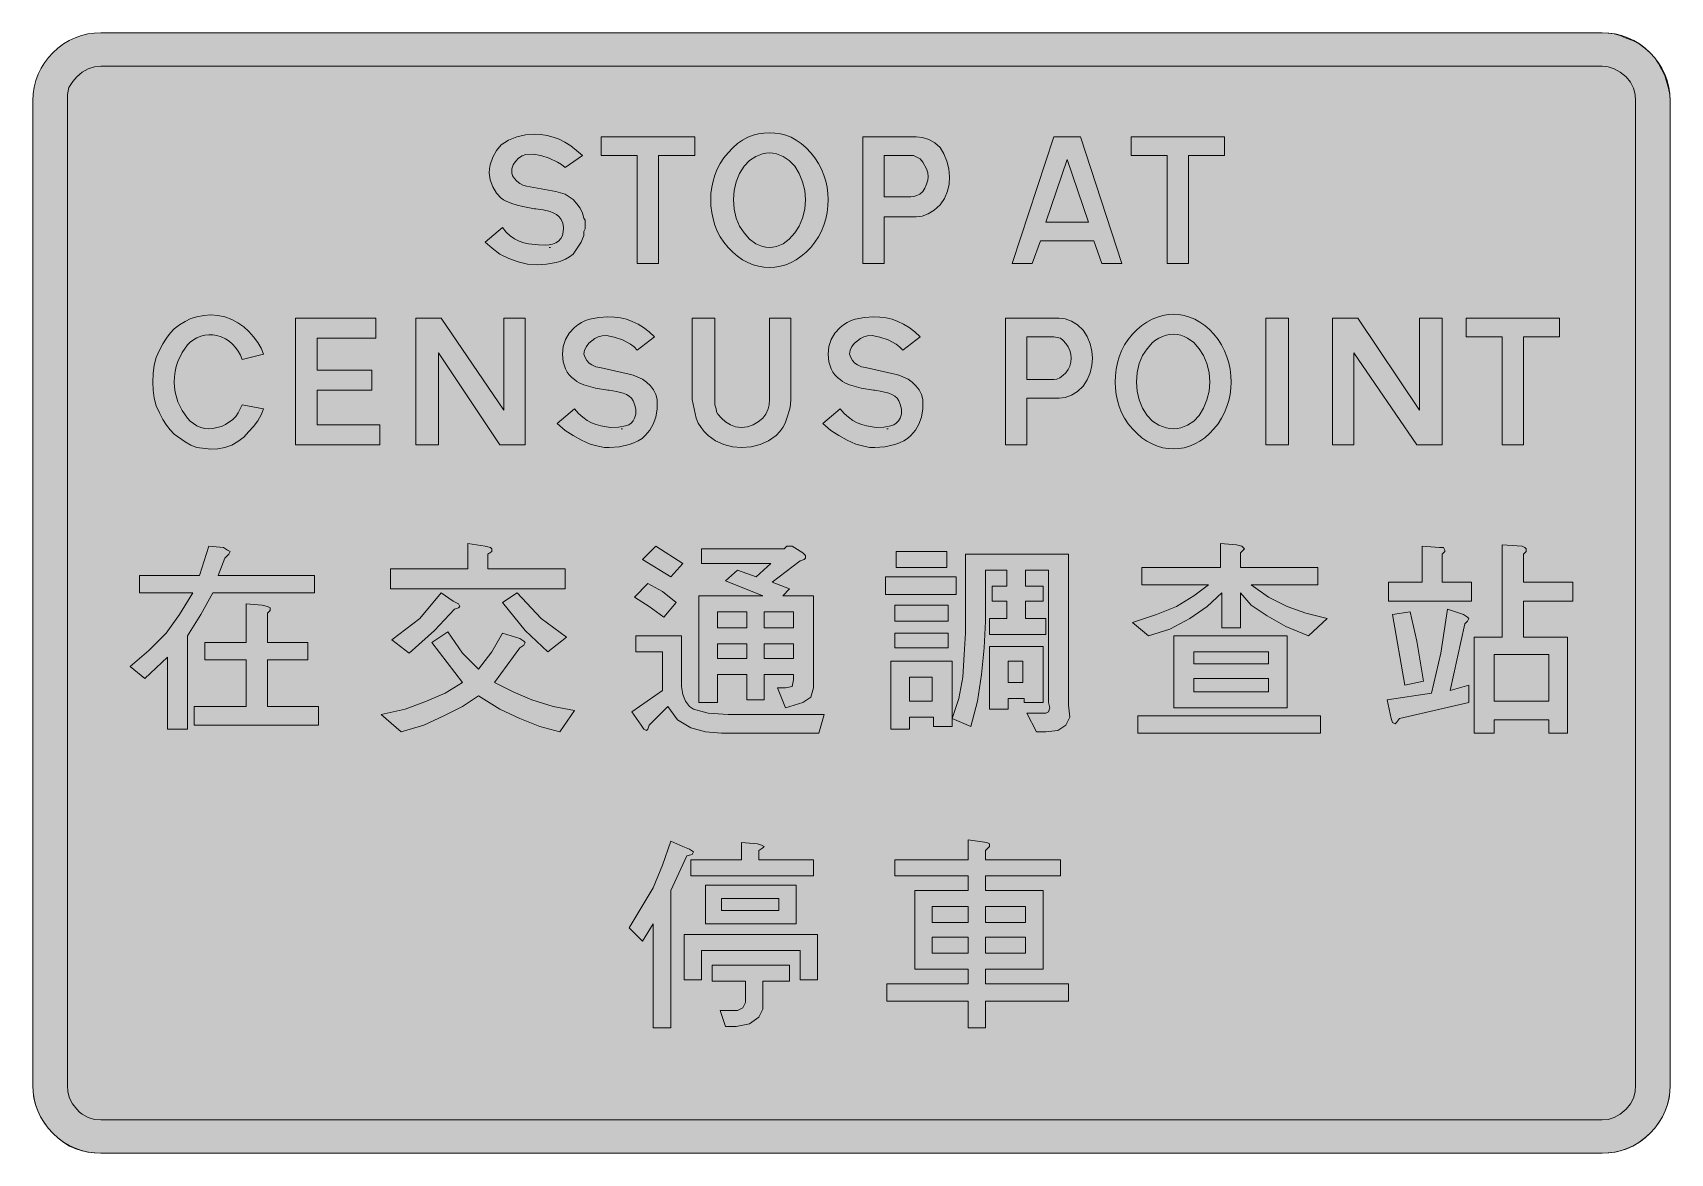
# Model space of a CAD drawing. Header units: metres. Extents: x 100 to 468, y 11 to 263.
import ezdxf

# ---------------------------------------------------------------- set-up
doc = ezdxf.new("R2010")
doc.units = ezdxf.units.M
for name, color, linetype, true_color in [('FILL_BLUE_0000FF', 7, 'Continuous', 0x0000ff), ('FILL_WHITE_FFFFFF', 7, 'Continuous', 0xffffff), ('STROKE_BLUE_0000FF', 7, 'Continuous', 0x0000ff), ('STROKE_WHITE_FFFFFF', 7, 'Continuous', 0xffffff)]:
    doc.layers.add(name, color=color, linetype=linetype, true_color=true_color)

msp = doc.modelspace()

# ---------------------------------------------------------------- hatches: boundary and pattern name
at = {"layer": 'FILL_BLUE_0000FF', "true_color": 0x0000ff}
h = msp.add_hatch(color=7, dxfattribs=at)
h.dxf.hatch_style = 1
h.paths.add_polyline_path([(452.85, 255.3), (454.2, 255.14), (455.55, 254.66), (456.9, 253.91), (458.25, 252.9), (459.21, 251.68), (459.86, 250.31), (460.23, 248.89), (460.35, 247.5), (460.35, 26.1), (460.23, 24.58), (459.86, 23.17), (459.21, 21.88), (458.25, 20.7), (456.9, 19.57), (455.55, 18.82), (454.2, 18.42), (452.85, 18.3), (115.35, 18.3), (113.96, 18.42), (112.54, 18.82), (111.17, 19.57), (110.54, 20.08), (109.95, 20.7), (108.99, 21.88), (108.34, 23.17), (107.97, 24.58), (107.85, 26.1), (107.85, 247.5), (107.89, 248.89), (108.15, 250.5), (109.05, 251.81), (109.95, 252.9), (111.17, 253.91), (112.54, 254.66), (113.96, 255.14), (115.35, 255.3), (452.85, 255.3)])
at = {"layer": 'FILL_WHITE_FFFFFF', "true_color": 0xffffff}
h = msp.add_hatch(color=7, dxfattribs=at)
h.dxf.hatch_style = 1
h.paths.add_polyline_path([(452.85, 262.8), (454.2, 262.74), (455.55, 262.54), (456.9, 262.17), (458.25, 261.6), (459.77, 261.04), (461.18, 260.29), (462.47, 259.36), (463.65, 258.3), (464.67, 257.12), (465.53, 255.86), (466.95, 253.2), (467.78, 250.35), (468.05, 248.9), (468.15, 247.5), (468.15, 26.1), (468.08, 24.64), (467.87, 23.19), (467.52, 21.76), (467.03, 20.36), (466.39, 19.01), (465.62, 17.7), (464.7, 16.47), (463.65, 15.3), (462.39, 14.16), (461.08, 13.2), (459.73, 12.43), (458.36, 11.81), (456.98, 11.35), (455.59, 11.04), (454.21, 10.86), (452.85, 10.8), (115.35, 10.8), (113.98, 10.86), (112.57, 11.04), (111.14, 11.35), (109.73, 11.81), (108.34, 12.43), (107, 13.2), (105.73, 14.16), (104.55, 15.3), (103.5, 16.47), (102.58, 17.7), (101.81, 19.01), (101.18, 20.36), (100.68, 21.76), (100.33, 23.19), (100.12, 24.64), (100.05, 26.1), (100.05, 247.5), (100.13, 249.06), (100.37, 250.58), (100.76, 252.05), (101.29, 253.46), (101.94, 254.8), (102.71, 256.06), (103.58, 257.23), (104.55, 258.3), (105.72, 259.35), (106.95, 260.27), (108.26, 261.04), (109.61, 261.67), (111.01, 262.17), (112.44, 262.52), (113.89, 262.73), (115.35, 262.8), (452.85, 262.8)])
h = msp.add_hatch(color=7, dxfattribs=at)
h.dxf.hatch_style = 1
h.paths.add_polyline_path([(218.92, 233.13), (218.03, 233.69), (216.15, 234.56), (214.27, 235.16), (212.55, 235.5), (210.9, 235.39), (210.1, 235.12), (209.25, 234.6), (208.59, 233.87), (208.05, 233.06), (207.73, 232.2), (207.75, 231.3), (207.9, 230.63), (208.31, 229.99), (208.89, 229.4), (209.55, 228.9), (210.19, 228.49), (211.05, 228.3), (217.65, 227.1), (219.75, 226.5), (221.55, 225.3), (222.39, 224.35), (223.09, 223.31), (223.62, 222.22), (223.95, 221.1), (224.21, 220.65), (224.25, 220.2), (224.25, 219.6), (224.25, 219), (224.25, 218.7), (223.95, 218.1), (223.95, 217.2), (223.35, 215.7), (221.55, 213), (220.71, 212.38), (219.78, 211.87), (218.78, 211.45), (217.73, 211.12), (215.56, 210.72), (213.45, 210.6), (211.25, 210.76), (209.14, 211.24), (207.08, 211.99), (205.05, 213), (203.29, 214.35), (201.75, 215.7), (205.65, 219), (206.48, 217.97), (207.38, 217.12), (208.34, 216.45), (209.36, 215.92), (210.42, 215.54), (211.51, 215.29), (213.75, 215.1), (215.35, 215.01), (216.14, 215.08), (216.9, 215.25), (217.6, 215.53), (218.22, 215.94), (218.75, 216.49), (219.15, 217.2), (219.31, 218.02), (219.34, 219), (219.19, 219.98), (218.85, 220.8), (218.35, 221.41), (217.75, 221.89), (217.07, 222.27), (216.34, 222.56), (214.76, 222.95), (213.15, 223.2), (212.85, 223.2), (210.19, 223.69), (208.93, 224), (207.75, 224.4), (206.44, 224.89), (205.85, 225.2), (205.35, 225.6), (204.3, 226.7), (203.44, 228.11), (202.86, 229.69), (202.65, 231.3), (202.7, 232.2), (202.86, 233.09), (203.44, 234.79), (204.3, 236.32), (205.35, 237.6), (207.03, 238.61), (208.88, 239.36), (210.83, 239.84), (212.85, 240), (214.29, 239.93), (215.68, 239.71), (217.03, 239.35), (218.36, 238.84), (219.68, 238.17), (220.99, 237.34), (222.31, 236.35), (223.65, 235.2), (219.75, 232.5), (218.92, 233.13)])
h = msp.add_hatch(color=7, dxfattribs=at)
h.dxf.hatch_style = 1
h.paths.add_polyline_path([(248.85, 235.2), (240.75, 235.2), (240.75, 210.9), (235.95, 210.9), (235.95, 235.2), (227.85, 235.2), (227.85, 239.4), (248.85, 239.4), (248.85, 235.2)])
h = msp.add_hatch(color=7, dxfattribs=at)
h.dxf.hatch_style = 1
h.paths.add_polyline_path([(268.12, 240.06), (269.33, 239.75), (270.53, 239.29), (271.69, 238.67), (272.82, 237.9), (273.91, 236.94), (274.95, 235.8), (275.89, 234.64), (276.7, 233.4), (277.37, 232.11), (277.91, 230.77), (278.33, 229.41), (278.62, 228.04), (278.79, 226.66), (278.85, 225.3), (278.79, 223.84), (278.62, 222.39), (278.33, 220.96), (277.91, 219.56), (277.37, 218.21), (276.7, 216.9), (275.89, 215.67), (274.95, 214.5), (273.91, 213.45), (272.82, 212.53), (271.69, 211.76), (270.53, 211.12), (269.33, 210.63), (268.12, 210.28), (266.89, 210.07), (265.65, 210), (264.41, 210.07), (263.18, 210.28), (261.97, 210.63), (260.78, 211.12), (259.61, 211.76), (258.48, 212.53), (257.39, 213.45), (256.35, 214.5), (255.41, 215.67), (254.6, 216.9), (253.93, 218.21), (253.39, 219.56), (252.97, 220.96), (252.68, 222.39), (252.51, 223.84), (252.45, 225.3), (252.51, 226.66), (252.68, 228.04), (252.97, 229.41), (253.39, 230.77), (253.93, 232.11), (254.6, 233.4), (255.41, 234.64), (256.35, 235.8), (257.39, 236.94), (258.48, 237.9), (259.61, 238.67), (260.78, 239.29), (261.97, 239.75), (263.18, 240.06), (264.41, 240.24), (265.65, 240.3), (266.89, 240.24), (268.12, 240.06)])
h.paths.add_polyline_path([(264.08, 235.58), (262.58, 234.97), (261.18, 234.03), (259.95, 232.8), (258.94, 231.12), (258.19, 229.27), (257.71, 227.32), (257.55, 225.3), (257.71, 223.12), (258.19, 221.1), (258.94, 219.31), (259.95, 217.8), (261.18, 216.4), (262.58, 215.36), (263.32, 214.99), (264.08, 214.72), (264.86, 214.56), (265.65, 214.5), (266.44, 214.56), (267.22, 214.72), (267.98, 214.99), (268.73, 215.36), (270.12, 216.4), (271.35, 217.8), (272.36, 219.31), (273.11, 221.1), (273.59, 223.12), (273.75, 225.3), (273.59, 227.32), (273.11, 229.27), (272.36, 231.12), (271.35, 232.8), (270.12, 234.03), (268.73, 234.97), (267.22, 235.58), (266.44, 235.74), (265.65, 235.8), (264.86, 235.74), (264.08, 235.58)], flags=16)
h = msp.add_hatch(color=7, dxfattribs=at)
h.dxf.hatch_style = 1
h.paths.add_polyline_path([(301.46, 238.76), (302.83, 238.01), (304.05, 237), (304.88, 235.55), (305.55, 233.92), (305.99, 232.19), (306.15, 230.4), (306.03, 228.78), (305.66, 227.14), (305.01, 225.55), (304.05, 224.1), (302.7, 222.92), (301.35, 222.07), (300, 221.57), (298.65, 221.4), (291.45, 221.4), (291.45, 210.9), (286.65, 210.9), (286.65, 239.4), (298.65, 239.4), (300.04, 239.24), (301.46, 238.76)])
h.paths.add_polyline_path([(297.45, 225.9), (298.13, 225.96), (298.8, 226.16), (299.48, 226.53), (300.15, 227.1), (300.59, 227.87), (300.98, 228.75), (301.25, 229.63), (301.35, 230.4), (301.25, 231.3), (300.98, 232.16), (300.15, 233.7), (299.87, 234.1), (299.51, 234.41), (298.65, 234.9), (298.05, 235.16), (297.45, 235.2), (291.45, 235.2), (291.45, 225.9), (297.45, 225.9)], flags=16)
h = msp.add_hatch(color=7, dxfattribs=at)
h.dxf.hatch_style = 1
h.paths.add_polyline_path([(344.85, 210.9), (340.35, 210.9), (338.55, 216), (326.55, 216), (324.75, 210.9), (320.25, 210.9), (329.55, 239.4), (335.55, 239.4), (344.85, 210.9)])
h.paths.add_polyline_path([(327.75, 220.2), (337.35, 220.2), (332.55, 234.3), (327.75, 220.2)], flags=16)
h = msp.add_hatch(color=7, dxfattribs=at)
h.dxf.hatch_style = 1
h.paths.add_polyline_path([(367.95, 235.2), (359.85, 235.2), (359.85, 210.9), (355.05, 210.9), (355.05, 235.2), (346.95, 235.2), (346.95, 239.4), (367.95, 239.4), (367.95, 235.2)])
h = msp.add_hatch(color=7, dxfattribs=at)
h.dxf.hatch_style = 1
h.paths.add_polyline_path([(146.76, 190.28), (146.26, 191.2), (145.66, 192.04), (144.98, 192.79), (144.2, 193.44), (143.35, 193.98), (142.43, 194.41), (141.45, 194.7), (140.54, 194.86), (139.62, 194.88), (138.7, 194.77), (137.81, 194.55), (136.96, 194.21), (136.18, 193.77), (135.47, 193.23), (134.85, 192.6), (133.62, 190.87), (132.68, 188.85), (132.32, 187.75), (132.07, 186.61), (131.91, 185.42), (131.85, 184.2), (131.91, 183.08), (132.07, 181.96), (132.68, 179.81), (133.62, 177.83), (134.85, 176.1), (135.47, 175.46), (136.18, 174.89), (136.96, 174.41), (137.81, 174.04), (138.7, 173.79), (139.62, 173.7), (140.54, 173.76), (141.45, 174), (142.48, 174.28), (143.36, 174.67), (145.05, 175.8), (145.67, 176.53), (146.21, 177.34), (147.15, 179.1), (151.95, 178.2), (151.39, 176.85), (150.64, 175.54), (149.71, 174.28), (148.65, 173.1), (147.47, 171.86), (146.18, 170.85), (144.77, 170.06), (143.25, 169.5), (141.68, 169.2), (140.1, 169.16), (136.95, 169.5), (135.6, 170.05), (134.29, 170.77), (131.85, 172.5), (130.95, 173.46), (130.09, 174.56), (129.28, 175.83), (128.55, 177.3), (127.81, 178.93), (127.35, 180.64), (127.12, 182.4), (127.05, 184.2), (127.12, 186.17), (127.35, 188.02), (127.81, 189.77), (128.55, 191.4), (129.28, 192.87), (130.09, 194.14), (130.95, 195.24), (131.85, 196.2), (133.03, 197.09), (134.29, 197.89), (135.6, 198.52), (136.95, 198.9), (138.53, 199.24), (140.1, 199.35), (141.68, 199.24), (143.25, 198.9), (144.77, 198.34), (146.18, 197.59), (147.47, 196.66), (148.65, 195.6), (149.71, 194.42), (150.64, 193.16), (151.39, 191.85), (151.95, 190.5), (147.15, 189.3), (146.76, 190.28)])
h = msp.add_hatch(color=7, dxfattribs=at)
h.dxf.hatch_style = 1
h.paths.add_polyline_path([(235.22, 192.13), (234.41, 192.76), (232.61, 193.72), (230.76, 194.35), (229.05, 194.7), (228.03, 194.64), (227.18, 194.44), (226.43, 194.07), (225.75, 193.5), (225.09, 192.95), (224.51, 192.22), (224.1, 191.39), (223.95, 190.5), (224.23, 189.79), (224.63, 189.07), (225.13, 188.47), (225.75, 188.1), (226.65, 187.69), (227.55, 187.5), (234.15, 186), (235.05, 185.81), (235.95, 185.4), (237.11, 184.91), (238.05, 184.2), (238.89, 183.42), (239.59, 182.47), (240.12, 181.42), (240.45, 180.3), (240.45, 178.2), (240.11, 176.33), (239.55, 174.75), (238.76, 173.39), (237.75, 172.2), (237.01, 171.57), (236.15, 171.02), (235.19, 170.55), (234.15, 170.17), (231.93, 169.67), (229.65, 169.5), (228.54, 169.55), (227.46, 169.71), (225.38, 170.29), (223.41, 171.15), (221.55, 172.2), (219.75, 173.32), (217.95, 174.9), (221.85, 178.2), (222.76, 177.17), (223.71, 176.32), (224.68, 175.63), (225.68, 175.09), (226.7, 174.67), (227.76, 174.36), (229.95, 174), (231.72, 174.07), (233.33, 174.37), (234.01, 174.64), (234.59, 175.01), (235.04, 175.49), (235.35, 176.1), (235.64, 177.05), (235.65, 178.05), (235.43, 179.05), (235.05, 180), (234.65, 180.61), (234.12, 181.09), (233.5, 181.47), (232.8, 181.76), (231.25, 182.15), (229.65, 182.4), (229.35, 182.4), (226.54, 182.89), (223.95, 183.6), (222.9, 184.09), (222.35, 184.4), (221.85, 184.8), (221.22, 185.29), (220.67, 185.86), (220.2, 186.5), (219.83, 187.2), (219.32, 188.77), (219.15, 190.5), (219.32, 192.24), (219.83, 193.84), (220.67, 195.27), (221.85, 196.5), (222.58, 197.12), (223.4, 197.63), (224.3, 198.05), (225.26, 198.37), (227.29, 198.78), (229.35, 198.9), (230.79, 198.84), (232.17, 198.66), (233.52, 198.35), (234.83, 197.89), (236.11, 197.27), (237.37, 196.5), (238.61, 195.54), (239.85, 194.4), (235.95, 191.4), (235.22, 192.13)])
h = msp.add_hatch(color=7, dxfattribs=at)
h.dxf.hatch_style = 1
h.paths.add_polyline_path([(294.92, 192.13), (294.11, 192.76), (292.31, 193.72), (290.46, 194.35), (288.75, 194.7), (287.73, 194.64), (286.88, 194.44), (286.13, 194.07), (285.45, 193.5), (284.79, 192.95), (284.21, 192.22), (283.8, 191.39), (283.65, 190.5), (283.93, 189.79), (284.33, 189.07), (284.83, 188.47), (285.45, 188.1), (286.35, 187.69), (287.25, 187.5), (293.85, 186), (294.75, 185.81), (295.65, 185.4), (296.81, 184.91), (297.75, 184.2), (298.59, 183.42), (299.29, 182.47), (299.82, 181.42), (300.15, 180.3), (300.15, 178.2), (299.81, 176.33), (299.25, 174.75), (298.46, 173.39), (297.45, 172.2), (296.71, 171.57), (295.85, 171.02), (294.89, 170.55), (293.85, 170.17), (291.63, 169.67), (289.35, 169.5), (288.24, 169.55), (287.16, 169.71), (285.08, 170.29), (283.11, 171.15), (281.25, 172.2), (279.45, 173.32), (277.65, 174.9), (281.55, 178.2), (282.46, 177.17), (283.41, 176.32), (284.38, 175.63), (285.38, 175.09), (286.4, 174.67), (287.46, 174.36), (289.65, 174), (291.38, 174.07), (292.91, 174.37), (293.58, 174.64), (294.16, 175.01), (294.66, 175.49), (295.05, 176.1), (295.34, 177.05), (295.35, 178.05), (295.13, 179.05), (294.75, 180), (294.35, 180.61), (293.82, 181.09), (293.2, 181.47), (292.5, 181.76), (290.95, 182.15), (289.35, 182.4), (289.05, 182.4), (286.24, 182.89), (283.65, 183.6), (282.6, 184.09), (282.05, 184.4), (281.55, 184.8), (280.92, 185.29), (280.37, 185.86), (279.9, 186.5), (279.53, 187.2), (279.02, 188.77), (278.85, 190.5), (279.02, 192.24), (279.53, 193.84), (280.37, 195.27), (281.55, 196.5), (282.28, 197.12), (283.1, 197.63), (284, 198.05), (284.96, 198.37), (286.99, 198.78), (289.05, 198.9), (290.49, 198.84), (291.87, 198.66), (293.22, 198.35), (294.53, 197.89), (295.81, 197.27), (297.07, 196.5), (298.31, 195.54), (299.55, 194.4), (295.65, 191.4), (294.92, 192.13)])
h = msp.add_hatch(color=7, dxfattribs=at)
h.dxf.hatch_style = 1
h.paths.add_polyline_path([(358.88, 199.22), (360.08, 198.87), (361.28, 198.37), (362.44, 197.74), (363.55, 196.97), (364.6, 196.05), (365.55, 195), (366.49, 193.83), (367.3, 192.6), (367.97, 191.29), (368.51, 189.94), (368.93, 188.54), (369.22, 187.11), (369.39, 185.66), (369.45, 184.2), (369.39, 182.84), (369.22, 181.46), (368.93, 180.09), (368.51, 178.72), (367.97, 177.39), (367.3, 176.1), (366.49, 174.86), (365.55, 173.7), (364.6, 172.65), (363.55, 171.73), (362.44, 170.96), (361.28, 170.32), (360.08, 169.83), (358.88, 169.48), (357.7, 169.27), (356.55, 169.2), (355.31, 169.27), (354.08, 169.48), (352.87, 169.83), (351.68, 170.32), (350.51, 170.96), (349.38, 171.73), (348.29, 172.65), (347.25, 173.7), (346.31, 174.86), (345.5, 176.1), (344.83, 177.39), (344.29, 178.72), (343.87, 180.09), (343.58, 181.46), (343.41, 182.84), (343.35, 184.2), (343.41, 185.66), (343.58, 187.11), (343.87, 188.54), (344.29, 189.94), (344.83, 191.29), (345.5, 192.6), (346.31, 193.83), (347.25, 195), (348.29, 196.05), (349.38, 196.97), (350.51, 197.74), (351.68, 198.37), (352.87, 198.87), (354.08, 199.22), (355.31, 199.43), (356.55, 199.5), (357.7, 199.43), (358.88, 199.22)])
h.paths.add_polyline_path([(354.81, 194.78), (353.99, 194.51), (353.21, 194.14), (352.47, 193.67), (351.78, 193.1), (350.55, 191.7), (349.54, 190.19), (348.79, 188.4), (348.31, 186.38), (348.15, 184.2), (348.31, 182.18), (348.79, 180.22), (349.54, 178.38), (350.55, 176.7), (351.78, 175.47), (353.21, 174.52), (354.81, 173.92), (355.66, 173.76), (356.55, 173.7), (357.34, 173.76), (358.12, 173.92), (359.63, 174.52), (361.02, 175.47), (362.25, 176.7), (363.26, 178.38), (364.01, 180.22), (364.49, 182.18), (364.65, 184.2), (364.49, 186.38), (364.01, 188.4), (363.26, 190.19), (362.25, 191.7), (361.02, 193.1), (359.63, 194.14), (358.88, 194.51), (358.12, 194.78), (357.34, 194.94), (356.55, 195), (355.66, 194.94), (354.81, 194.78)], flags=16)
h = msp.add_hatch(color=7, dxfattribs=at)
h.dxf.hatch_style = 1
h.paths.add_polyline_path([(159.15, 198.6), (177.15, 198.6), (177.15, 194.1), (163.95, 194.1), (163.95, 186.9), (176.25, 186.9), (176.25, 182.4), (163.95, 182.4), (163.95, 174.6), (178.05, 174.6), (178.05, 170.1), (159.15, 170.1), (159.15, 198.6)])
h = msp.add_hatch(color=7, dxfattribs=at)
h.dxf.hatch_style = 1
h.paths.add_polyline_path([(191.25, 190.8), (191.25, 170.1), (186.15, 170.1), (186.15, 198.6), (191.85, 198.6), (205.95, 177.9), (205.95, 198.6), (210.75, 198.6), (210.75, 170.1), (205.05, 170.1), (191.25, 190.8)])
h = msp.add_hatch(color=7, dxfattribs=at)
h.dxf.hatch_style = 1
h.paths.add_polyline_path([(253.35, 180.3), (253.39, 179.14), (253.65, 178.2), (253.75, 177.58), (254.02, 177.04), (254.85, 176.1), (255.81, 175.27), (256.88, 174.6), (258.06, 174.16), (259.35, 174), (260.69, 174.16), (261.98, 174.6), (263.15, 175.27), (264.15, 176.1), (264.86, 177.04), (265.35, 178.2), (265.61, 179.14), (265.65, 180.3), (265.65, 198.6), (270.45, 198.6), (270.45, 180.3), (270.39, 179.22), (270.23, 178.2), (269.55, 176.1), (269.22, 175.03), (268.69, 174.04), (267.99, 173.1), (267.15, 172.2), (265.47, 171.02), (263.59, 170.17), (261.54, 169.67), (259.35, 169.5), (257.33, 169.67), (255.38, 170.17), (253.53, 171.02), (251.85, 172.2), (251.01, 173.1), (250.28, 174.04), (249.66, 175.03), (249.15, 176.1), (248.25, 180.3), (248.25, 198.6), (253.35, 198.6), (253.35, 180.3)])
h = msp.add_hatch(color=7, dxfattribs=at)
h.dxf.hatch_style = 1
h.paths.add_polyline_path([(333.56, 197.92), (334.93, 197.08), (336.15, 195.9), (337.11, 194.45), (337.76, 192.86), (338.13, 191.22), (338.25, 189.6), (338.13, 187.98), (337.76, 186.34), (337.11, 184.75), (336.15, 183.3), (334.93, 182.12), (333.56, 181.27), (332.14, 180.77), (330.75, 180.6), (323.55, 180.6), (323.55, 170.1), (318.75, 170.1), (318.75, 198.6), (330.75, 198.6), (332.14, 198.43), (333.56, 197.92)])
h.paths.add_polyline_path([(329.55, 184.8), (330.23, 184.91), (330.9, 185.21), (331.58, 185.69), (332.25, 186.3), (332.82, 187.03), (333.19, 187.84), (333.39, 188.7), (333.45, 189.6), (333.39, 190.5), (333.19, 191.36), (332.82, 192.17), (332.25, 192.9), (331.65, 193.61), (331.05, 194.1), (329.55, 194.4), (323.55, 194.4), (323.55, 184.8), (329.55, 184.8)], flags=16)
h = msp.add_hatch(color=7, dxfattribs=at)
h.dxf.hatch_style = 1
h.paths.add_polyline_path([(377.25, 198.6), (382.35, 198.6), (382.35, 170.1), (377.25, 170.1), (377.25, 198.6)])
h = msp.add_hatch(color=7, dxfattribs=at)
h.dxf.hatch_style = 1
h.paths.add_polyline_path([(397.05, 190.8), (397.05, 170.1), (392.25, 170.1), (392.25, 198.6), (397.95, 198.6), (411.75, 177.9), (411.75, 198.6), (416.85, 198.6), (416.85, 170.1), (411.15, 170.1), (397.05, 190.8)])
h = msp.add_hatch(color=7, dxfattribs=at)
h.dxf.hatch_style = 1
h.paths.add_polyline_path([(443.25, 194.4), (435.15, 194.4), (435.15, 170.1), (430.35, 170.1), (430.35, 194.4), (422.25, 194.4), (422.25, 198.6), (443.25, 198.6), (443.25, 194.4)])
h = msp.add_hatch(color=7, dxfattribs=at)
h.dxf.hatch_style = 1
h.paths.add_polyline_path([(124.05, 140.7), (137.55, 140.7), (139.65, 147.3), (142.95, 147), (143.85, 146.4), (144.45, 146.1), (144.15, 145.5), (143.25, 144.6), (141.75, 140.7), (163.35, 140.7), (163.35, 136.8), (140.55, 136.8), (137.85, 132), (134.85, 127.2), (134.85, 106.2), (130.35, 106.2), (130.35, 122.4), (125.25, 117.6), (121.95, 120.3), (126.15, 123.9), (130.05, 127.8), (133.05, 132), (136.05, 136.8), (124.05, 136.8), (124.05, 140.7)])
h = msp.add_hatch(color=7, dxfattribs=at)
h.dxf.hatch_style = 1
h.paths.add_polyline_path([(197.85, 142.2), (197.85, 147.9), (201.75, 147.3), (202.95, 147), (203.25, 146.7), (203.25, 146.1), (202.35, 145.5), (202.35, 142.2), (219.75, 142.2), (219.75, 137.7), (180.45, 137.7), (180.45, 142.2), (197.85, 142.2)])
h = msp.add_hatch(color=7, dxfattribs=at)
h.dxf.hatch_style = 1
h.paths.add_polyline_path([(246.15, 143.4), (243.45, 140.4), (237.15, 144.3), (240.15, 147.3), (246.15, 143.4)])
h = msp.add_hatch(color=7, dxfattribs=at)
h.dxf.hatch_style = 1
h.paths.add_polyline_path([(273.75, 145.2), (273.75, 144.6), (273.45, 144.3), (272.55, 144), (266.25, 139.2), (270.15, 137.7), (268.65, 136.2), (275.55, 136.2), (275.55, 115.5), (274.95, 113.4), (273.15, 112.2), (269.25, 111), (267.45, 115.5), (269.25, 115.5), (270.75, 115.8), (271.05, 117.3), (271.05, 118.5), (264.45, 118.5), (264.45, 112.8), (260.55, 112.8), (260.55, 118.5), (253.95, 118.5), (253.95, 112.2), (249.75, 112.2), (249.75, 136.2), (264.15, 136.2), (255.75, 139.5), (258.45, 141.9), (262.65, 140.4), (265.95, 143.4), (250.35, 143.4), (250.35, 146.7), (268.95, 146.7), (269.55, 147.3), (270.75, 147.3), (273.15, 145.8), (273.75, 145.2)])
h.paths.add_polyline_path([(260.55, 122.1), (260.55, 125.4), (253.95, 125.4), (253.95, 122.1), (260.55, 122.1)], flags=16)
h.paths.add_polyline_path([(264.45, 122.1), (271.05, 122.1), (271.05, 125.4), (264.45, 125.4), (264.45, 122.1)], flags=16)
h.paths.add_polyline_path([(253.95, 132.6), (253.95, 129), (260.55, 129), (260.55, 132.6), (253.95, 132.6)], flags=16)
h.paths.add_polyline_path([(271.05, 132.6), (264.45, 132.6), (264.45, 129), (271.05, 129), (271.05, 132.6)], flags=16)
h = msp.add_hatch(color=7, dxfattribs=at)
h.dxf.hatch_style = 1
h.paths.add_polyline_path([(370.65, 147.6), (371.85, 147.3), (372.45, 146.7), (372.15, 146.4), (371.55, 145.8), (371.55, 142.5), (388.95, 142.5), (388.95, 138.6), (373.95, 138.6), (377.85, 135.9), (382.05, 133.8), (386.25, 132.3), (391.05, 131.1), (386.85, 127.2), (381.75, 129.3), (377.55, 131.7), (373.95, 134.1), (371.55, 136.8), (371.55, 129), (367.35, 129), (367.35, 136.8), (364.05, 133.8), (360.15, 131.1), (355.65, 128.7), (350.85, 127.2), (347.25, 130.2), (352.65, 132), (357.15, 133.8), (361.05, 136.2), (364.35, 138.6), (349.35, 138.6), (349.35, 142.5), (367.05, 142.5), (367.05, 147.9), (370.65, 147.6)])
h = msp.add_hatch(color=7, dxfattribs=at)
h.dxf.hatch_style = 1
h.paths.add_polyline_path([(412.35, 139.2), (412.35, 147.3), (416.25, 147), (417.15, 147), (417.45, 146.4), (417.45, 146.1), (416.85, 145.5), (416.85, 139.2), (423.45, 139.2), (423.45, 135), (404.85, 135), (404.85, 139.2), (412.35, 139.2)])
h = msp.add_hatch(color=7, dxfattribs=at)
h.dxf.hatch_style = 1
h.paths.add_polyline_path([(430.35, 147.6), (434.85, 147.3), (435.45, 147), (435.75, 146.7), (435.75, 146.1), (435.15, 145.5), (435.15, 139.2), (446.25, 139.2), (446.25, 135), (435.15, 135), (435.15, 126.9), (445.05, 126.9), (445.05, 105.3), (440.85, 105.3), (440.85, 108.3), (428.55, 108.3), (428.55, 105.3), (424.05, 105.3), (424.05, 126.9), (430.35, 126.9), (430.35, 147.6)])
h.paths.add_polyline_path([(440.85, 123), (428.55, 123), (428.55, 112.5), (440.85, 112.5), (440.85, 123)], flags=16)
h = msp.add_hatch(color=7, dxfattribs=at)
h.dxf.hatch_style = 1
h.paths.add_polyline_path([(305.55, 146.1), (305.55, 142.5), (294.15, 142.5), (294.15, 146.1), (305.55, 146.1)])
h = msp.add_hatch(color=7, dxfattribs=at)
h.dxf.hatch_style = 1
h.paths.add_polyline_path([(308.25, 113.1), (309.15, 117.9), (309.45, 123), (309.75, 127.8), (309.75, 145.5), (332.85, 145.5), (332.85, 111.6), (333.15, 108.9), (332.25, 107.1), (330.45, 105.9), (327.75, 105.6), (325.65, 105.6), (323.55, 109.8), (326.55, 109.8), (327.75, 109.8), (328.35, 110.1), (328.65, 111), (328.35, 112.2), (328.35, 141.9), (323.25, 141.9), (323.25, 138.3), (327.15, 138.3), (327.15, 135), (323.25, 135), (323.25, 131.1), (327.75, 131.1), (327.75, 127.5), (315.15, 127.5), (315.15, 131.1), (319.05, 131.1), (319.05, 135), (315.75, 135), (315.75, 138.3), (319.05, 138.3), (319.05, 141.9), (314.25, 141.9), (314.25, 130.5), (313.95, 124.5), (313.35, 118.5), (312.45, 112.5), (310.95, 106.8), (306.75, 108.6), (308.25, 113.1)])
h = msp.add_hatch(color=7, dxfattribs=at)
h.dxf.hatch_style = 1
h.paths.add_polyline_path([(307.65, 140.4), (307.65, 136.5), (291.75, 136.5), (291.75, 140.4), (307.65, 140.4)])
h = msp.add_hatch(color=7, dxfattribs=at)
h.dxf.hatch_style = 1
h.paths.add_polyline_path([(195.75, 134.4), (196.05, 133.8), (195.75, 133.5), (194.85, 133.2), (190.35, 128.4), (184.65, 123.3), (180.75, 126.3), (187.05, 131.1), (191.85, 136.8), (194.55, 135), (195.75, 134.4)])
h = msp.add_hatch(color=7, dxfattribs=at)
h.dxf.hatch_style = 1
h.paths.add_polyline_path([(214.35, 131.1), (220.05, 126.9), (215.85, 123.6), (210.75, 128.4), (205.65, 134.7), (208.95, 136.8), (214.35, 131.1)])
h = msp.add_hatch(color=7, dxfattribs=at)
h.dxf.hatch_style = 1
h.paths.add_polyline_path([(241.65, 137.1), (244.65, 134.7), (241.95, 131.4), (238.65, 133.8), (235.35, 135.9), (238.35, 138.9), (241.65, 137.1)])
h = msp.add_hatch(color=7, dxfattribs=at)
h.dxf.hatch_style = 1
h.paths.add_polyline_path([(138.75, 125.7), (148.05, 125.7), (148.05, 134.4), (151.65, 134.1), (152.85, 133.8), (153.45, 133.5), (153.45, 132.9), (152.85, 132.3), (152.85, 125.7), (161.85, 125.7), (161.85, 121.8), (152.85, 121.8), (152.85, 111.3), (164.25, 111.3), (164.25, 107.1), (136.35, 107.1), (136.35, 111.3), (148.05, 111.3), (148.05, 121.8), (138.75, 121.8), (138.75, 125.7)])
h = msp.add_hatch(color=7, dxfattribs=at)
h.dxf.hatch_style = 1
h.paths.add_polyline_path([(305.85, 134.1), (305.85, 130.5), (293.85, 130.5), (293.85, 134.1), (305.85, 134.1)])
h = msp.add_hatch(color=7, dxfattribs=at)
h.dxf.hatch_style = 1
h.paths.add_polyline_path([(414.45, 114.3), (416.55, 123.3), (418.05, 133.2), (421.65, 132), (422.55, 131.4), (422.85, 131.1), (422.55, 130.5), (421.95, 129.9), (418.65, 114.9), (422.85, 116.1), (422.85, 112.2), (407.25, 108.6), (406.65, 107.7), (406.35, 107.4), (405.75, 107.7), (405.45, 108.6), (404.55, 112.8), (414.45, 114.3)])
h = msp.add_hatch(color=7, dxfattribs=at)
h.dxf.hatch_style = 1
h.paths.add_polyline_path([(405.75, 132), (409.65, 132.6), (411.15, 126), (412.65, 117), (408.45, 116.1), (405.75, 132)])
h = msp.add_hatch(color=7, dxfattribs=at)
h.dxf.hatch_style = 1
h.paths.add_polyline_path([(196.65, 123.3), (200.25, 119.7), (203.25, 123.6), (205.65, 127.8), (209.55, 126.6), (210.45, 126), (210.75, 125.7), (210.45, 125.1), (209.55, 124.5), (203.85, 116.7), (208.05, 114.6), (212.25, 112.8), (217.05, 111.3), (221.85, 110.4), (218.55, 105.6), (214.05, 106.8), (209.55, 108.6), (205.05, 110.7), (200.25, 113.7), (196.65, 111.3), (192.45, 109.2), (187.95, 107.1), (182.85, 105.6), (178.35, 109.5), (183.75, 110.7), (188.55, 112.5), (192.75, 114.3), (196.65, 116.7), (189.75, 125.7), (193.35, 128.1), (196.65, 123.3)])
h = msp.add_hatch(color=7, dxfattribs=at)
h.dxf.hatch_style = 1
h.paths.add_polyline_path([(245.85, 127.2), (245.85, 115.8), (246.15, 114), (246.75, 112.5), (247.65, 111.3), (248.55, 110.7), (251.85, 109.8), (256.35, 109.5), (277.95, 109.5), (276.75, 105.3), (254.85, 105.3), (251.25, 105.6), (247.95, 106.5), (244.95, 108.3), (242.85, 111.3), (238.65, 107.1), (238.35, 106.2), (238.05, 105.9), (237.45, 106.2), (236.85, 107.1), (234.75, 110.1), (241.65, 114.9), (241.65, 123.6), (235.65, 123.6), (235.65, 127.2), (245.85, 127.2)])
h = msp.add_hatch(color=7, dxfattribs=at)
h.dxf.hatch_style = 1
h.paths.add_polyline_path([(305.85, 127.8), (305.85, 124.5), (293.85, 124.5), (293.85, 127.8), (305.85, 127.8)])
h = msp.add_hatch(color=7, dxfattribs=at)
h.dxf.hatch_style = 1
h.paths.add_polyline_path([(356.55, 111), (356.55, 127.2), (382.05, 127.2), (382.05, 111), (356.55, 111)])
h.paths.add_polyline_path([(361.05, 123.6), (361.05, 120.9), (377.85, 120.9), (377.85, 123.6), (361.05, 123.6)], flags=16)
h.paths.add_polyline_path([(377.85, 117.6), (361.05, 117.6), (361.05, 114.6), (377.85, 114.6), (377.85, 117.6)], flags=16)
h = msp.add_hatch(color=7, dxfattribs=at)
h.dxf.hatch_style = 1
h.paths.add_polyline_path([(306.75, 121.5), (306.75, 106.8), (302.55, 106.8), (302.55, 108.9), (297.15, 108.9), (297.15, 106.2), (292.95, 106.2), (292.95, 121.5), (306.75, 121.5)])
h.paths.add_polyline_path([(302.25, 117.9), (297.15, 117.9), (297.15, 112.5), (302.25, 112.5), (302.25, 117.9)], flags=16)
h = msp.add_hatch(color=7, dxfattribs=at)
h.dxf.hatch_style = 1
h.paths.add_polyline_path([(327.15, 124.8), (327.15, 112.2), (322.95, 112.2), (322.95, 113.1), (319.35, 113.1), (319.35, 110.7), (315.15, 110.7), (315.15, 124.8), (327.15, 124.8)])
h.paths.add_polyline_path([(322.65, 121.5), (319.35, 121.5), (319.35, 116.7), (322.65, 116.7), (322.65, 121.5)], flags=16)
h = msp.add_hatch(color=7, dxfattribs=at)
h.dxf.hatch_style = 1
h.paths.add_polyline_path([(389.55, 109.2), (389.55, 105.3), (348.45, 105.3), (348.45, 109.2), (389.55, 109.2)])
h = msp.add_hatch(color=7, dxfattribs=at)
h.dxf.hatch_style = 1
h.paths.add_polyline_path([(247.65, 79.2), (248.55, 78.6), (248.25, 78), (247.05, 77.7), (243.45, 69.9), (243.45, 39), (239.55, 39), (239.55, 62.4), (237.15, 58.5), (234.15, 61.5), (236.85, 66), (239.55, 70.5), (241.65, 75.6), (243.45, 81), (246.15, 79.8), (247.65, 79.2)])
h = msp.add_hatch(color=7, dxfattribs=at)
h.dxf.hatch_style = 1
h.paths.add_polyline_path([(315.15, 79.8), (314.85, 79.5), (314.25, 78.9), (314.25, 76.8), (331.05, 76.8), (331.05, 73.2), (314.25, 73.2), (314.25, 69.9), (327.15, 69.9), (327.15, 52.2), (314.25, 52.2), (314.25, 48.9), (332.85, 48.9), (332.85, 45), (314.25, 45), (314.25, 39), (310.35, 39), (310.35, 45), (292.05, 45), (292.05, 48.9), (310.35, 48.9), (310.35, 52.2), (298.35, 52.2), (298.35, 69.9), (310.35, 69.9), (310.35, 73.2), (293.85, 73.2), (293.85, 76.8), (310.35, 76.8), (310.35, 81.3), (314.55, 80.7), (315.15, 80.4), (315.15, 79.8)])
h.paths.add_polyline_path([(310.35, 62.7), (310.35, 66.3), (302.25, 66.3), (302.25, 62.7), (310.35, 62.7)], flags=16)
h.paths.add_polyline_path([(302.25, 55.8), (310.35, 55.8), (310.35, 59.4), (302.25, 59.4), (302.25, 55.8)], flags=16)
h.paths.add_polyline_path([(314.25, 66.3), (314.25, 62.7), (323.25, 62.7), (323.25, 66.3), (314.25, 66.3)], flags=16)
h.paths.add_polyline_path([(323.25, 59.4), (314.25, 59.4), (314.25, 55.8), (323.25, 55.8), (323.25, 59.4)], flags=16)
h = msp.add_hatch(color=7, dxfattribs=at)
h.dxf.hatch_style = 1
h.paths.add_polyline_path([(262.95, 80.4), (263.85, 80.1), (264.45, 79.8), (264.15, 79.5), (263.25, 78.9), (263.25, 76.8), (275.55, 76.8), (275.55, 73.2), (247.95, 73.2), (247.95, 76.8), (259.35, 76.8), (259.35, 80.7), (262.95, 80.4)])
h = msp.add_hatch(color=7, dxfattribs=at)
h.dxf.hatch_style = 1
h.paths.add_polyline_path([(271.65, 62.4), (251.25, 62.4), (251.25, 71.1), (271.65, 71.1), (271.65, 62.4)])
h.paths.add_polyline_path([(267.75, 68.1), (254.85, 68.1), (254.85, 65.4), (267.75, 65.4), (267.75, 68.1)], flags=16)
h = msp.add_hatch(color=7, dxfattribs=at)
h.dxf.hatch_style = 1
h.paths.add_polyline_path([(276.45, 60), (276.45, 49.8), (272.55, 49.8), (272.55, 56.4), (250.35, 56.4), (250.35, 49.8), (246.45, 49.8), (246.45, 60), (276.45, 60)])
h = msp.add_hatch(color=7, dxfattribs=at)
h.dxf.hatch_style = 1
h.paths.add_polyline_path([(270.15, 53.1), (270.15, 49.5), (264.15, 49.5), (264.15, 45.9), (264.15, 43.2), (263.25, 41.4), (261.15, 39.9), (258.15, 39.3), (255.75, 39.3), (254.55, 42.9), (256.95, 42.9), (258.45, 42.9), (259.65, 43.5), (260.25, 44.7), (260.25, 45.9), (260.25, 49.5), (252.75, 49.5), (252.75, 53.1), (270.15, 53.1)])

# ---------------------------------------------------------------- linework, layer by layer
at = {"layer": 'FILL_BLUE_0000FF', "lineweight": 0, "true_color": 0x0000ff}
msp.add_lwpolyline([(452.85, 255.3), (454.2, 255.14), (455.55, 254.66), (456.9, 253.91), (458.25, 252.9), (459.21, 251.68), (459.86, 250.31), (460.23, 248.89), (460.35, 247.5), (460.35, 26.1), (460.23, 24.58), (459.86, 23.17), (459.21, 21.88), (458.25, 20.7), (456.9, 19.57), (455.55, 18.82), (454.2, 18.42), (452.85, 18.3), (115.35, 18.3), (113.96, 18.42), (112.54, 18.82), (111.17, 19.57), (110.54, 20.08), (109.95, 20.7), (108.99, 21.88), (108.34, 23.17), (107.97, 24.58), (107.85, 26.1), (107.85, 247.5), (107.89, 248.89), (108.15, 250.5), (109.05, 251.81), (109.95, 252.9), (111.17, 253.91), (112.54, 254.66), (113.96, 255.14), (115.35, 255.3)], close=True, dxfattribs=at)
at = {"layer": 'FILL_WHITE_FFFFFF', "lineweight": 0, "true_color": 0xffffff}
for points in [[(452.85, 262.8), (454.2, 262.74), (455.55, 262.54), (456.9, 262.17), (458.25, 261.6), (459.77, 261.04), (461.18, 260.29), (462.47, 259.36), (463.65, 258.3), (464.67, 257.12), (465.53, 255.86), (466.95, 253.2), (467.78, 250.35), (468.05, 248.9), (468.15, 247.5), (468.15, 26.1), (468.08, 24.64), (467.87, 23.19), (467.52, 21.76), (467.03, 20.36), (466.39, 19.01), (465.62, 17.7), (464.7, 16.47), (463.65, 15.3), (462.39, 14.16), (461.08, 13.2), (459.73, 12.43), (458.36, 11.81), (456.98, 11.35), (455.59, 11.04), (454.21, 10.86), (452.85, 10.8), (115.35, 10.8), (113.98, 10.86), (112.57, 11.04), (111.14, 11.35), (109.73, 11.81), (108.34, 12.43), (107, 13.2), (105.73, 14.16), (104.55, 15.3), (103.5, 16.47), (102.58, 17.7), (101.81, 19.01), (101.18, 20.36), (100.68, 21.76), (100.33, 23.19), (100.12, 24.64), (100.05, 26.1), (100.05, 247.5), (100.13, 249.06), (100.37, 250.58), (100.76, 252.05), (101.29, 253.46), (101.94, 254.8), (102.71, 256.06), (103.58, 257.23), (104.55, 258.3), (105.72, 259.35), (106.95, 260.27), (108.26, 261.04), (109.61, 261.67), (111.01, 262.17), (112.44, 262.52), (113.89, 262.73), (115.35, 262.8)], [(218.92, 233.13), (218.03, 233.69), (216.15, 234.56), (214.27, 235.16), (212.55, 235.5), (210.9, 235.39), (210.1, 235.12), (209.25, 234.6), (208.59, 233.87), (208.05, 233.06), (207.73, 232.2), (207.75, 231.3), (207.9, 230.63), (208.31, 229.99), (208.89, 229.4), (209.55, 228.9), (210.19, 228.49), (211.05, 228.3), (217.65, 227.1), (219.75, 226.5), (221.55, 225.3), (222.39, 224.35), (223.09, 223.31), (223.62, 222.22), (223.95, 221.1), (224.21, 220.65), (224.25, 220.2), (224.25, 219.6), (224.25, 219), (224.25, 218.7), (223.95, 218.1), (223.95, 217.2), (223.35, 215.7), (221.55, 213), (220.71, 212.38), (219.78, 211.87), (218.78, 211.45), (217.73, 211.12), (215.56, 210.72), (213.45, 210.6), (211.25, 210.76), (209.14, 211.24), (207.08, 211.99), (205.05, 213), (203.29, 214.35), (201.75, 215.7), (205.65, 219), (206.48, 217.97), (207.38, 217.12), (208.34, 216.45), (209.36, 215.92), (210.42, 215.54), (211.51, 215.29), (213.75, 215.1), (215.35, 215.01), (216.14, 215.08), (216.9, 215.25), (217.6, 215.53), (218.22, 215.94), (218.75, 216.49), (219.15, 217.2), (219.31, 218.02), (219.34, 219), (219.19, 219.98), (218.85, 220.8), (218.35, 221.41), (217.75, 221.89), (217.07, 222.27), (216.34, 222.56), (214.76, 222.95), (213.15, 223.2), (212.85, 223.2), (210.19, 223.69), (208.93, 224), (207.75, 224.4), (206.44, 224.89), (205.85, 225.2), (205.35, 225.6), (204.3, 226.7), (203.44, 228.11), (202.86, 229.69), (202.65, 231.3), (202.7, 232.2), (202.86, 233.09), (203.44, 234.79), (204.3, 236.32), (205.35, 237.6), (207.03, 238.61), (208.88, 239.36), (210.83, 239.84), (212.85, 240), (214.29, 239.93), (215.68, 239.71), (217.03, 239.35), (218.36, 238.84), (219.68, 238.17), (220.99, 237.34), (222.31, 236.35), (223.65, 235.2), (219.75, 232.5)], [(248.85, 235.2), (240.75, 235.2), (240.75, 210.9), (235.95, 210.9), (235.95, 235.2), (227.85, 235.2), (227.85, 239.4), (248.85, 239.4)], [(268.12, 240.06), (269.33, 239.75), (270.53, 239.29), (271.69, 238.67), (272.82, 237.9), (273.91, 236.94), (274.95, 235.8), (275.89, 234.64), (276.7, 233.4), (277.37, 232.11), (277.91, 230.77), (278.33, 229.41), (278.62, 228.04), (278.79, 226.66), (278.85, 225.3), (278.79, 223.84), (278.62, 222.39), (278.33, 220.96), (277.91, 219.56), (277.37, 218.21), (276.7, 216.9), (275.89, 215.67), (274.95, 214.5), (273.91, 213.45), (272.82, 212.53), (271.69, 211.76), (270.53, 211.12), (269.33, 210.63), (268.12, 210.28), (266.89, 210.07), (265.65, 210), (264.41, 210.07), (263.18, 210.28), (261.97, 210.63), (260.78, 211.12), (259.61, 211.76), (258.48, 212.53), (257.39, 213.45), (256.35, 214.5), (255.41, 215.67), (254.6, 216.9), (253.93, 218.21), (253.39, 219.56), (252.97, 220.96), (252.68, 222.39), (252.51, 223.84), (252.45, 225.3), (252.51, 226.66), (252.68, 228.04), (252.97, 229.41), (253.39, 230.77), (253.93, 232.11), (254.6, 233.4), (255.41, 234.64), (256.35, 235.8), (257.39, 236.94), (258.48, 237.9), (259.61, 238.67), (260.78, 239.29), (261.97, 239.75), (263.18, 240.06), (264.41, 240.24), (265.65, 240.3), (266.89, 240.24)], [(301.46, 238.76), (302.83, 238.01), (304.05, 237), (304.88, 235.55), (305.55, 233.92), (305.99, 232.19), (306.15, 230.4), (306.03, 228.78), (305.66, 227.14), (305.01, 225.55), (304.05, 224.1), (302.7, 222.92), (301.35, 222.07), (300, 221.57), (298.65, 221.4), (291.45, 221.4), (291.45, 210.9), (286.65, 210.9), (286.65, 239.4), (298.65, 239.4), (300.04, 239.24)], [(344.85, 210.9), (340.35, 210.9), (338.55, 216), (326.55, 216), (324.75, 210.9), (320.25, 210.9), (329.55, 239.4), (335.55, 239.4)], [(367.95, 235.2), (359.85, 235.2), (359.85, 210.9), (355.05, 210.9), (355.05, 235.2), (346.95, 235.2), (346.95, 239.4), (367.95, 239.4)], [(264.08, 235.58), (262.58, 234.97), (261.18, 234.03), (259.95, 232.8), (258.94, 231.12), (258.19, 229.27), (257.71, 227.32), (257.55, 225.3), (257.71, 223.12), (258.19, 221.1), (258.94, 219.31), (259.95, 217.8), (261.18, 216.4), (262.58, 215.36), (263.32, 214.99), (264.08, 214.72), (264.86, 214.56), (265.65, 214.5), (266.44, 214.56), (267.22, 214.72), (267.98, 214.99), (268.73, 215.36), (270.12, 216.4), (271.35, 217.8), (272.36, 219.31), (273.11, 221.1), (273.59, 223.12), (273.75, 225.3), (273.59, 227.32), (273.11, 229.27), (272.36, 231.12), (271.35, 232.8), (270.12, 234.03), (268.73, 234.97), (267.22, 235.58), (266.44, 235.74), (265.65, 235.8), (264.86, 235.74)], [(297.45, 225.9), (298.13, 225.96), (298.8, 226.16), (299.48, 226.53), (300.15, 227.1), (300.59, 227.87), (300.98, 228.75), (301.25, 229.63), (301.35, 230.4), (301.25, 231.3), (300.98, 232.16), (300.15, 233.7), (299.87, 234.1), (299.51, 234.41), (298.65, 234.9), (298.05, 235.16), (297.45, 235.2), (291.45, 235.2), (291.45, 225.9)], [(327.75, 220.2), (337.35, 220.2), (332.55, 234.3)], [(146.76, 190.28), (146.26, 191.2), (145.66, 192.04), (144.98, 192.79), (144.2, 193.44), (143.35, 193.98), (142.43, 194.41), (141.45, 194.7), (140.54, 194.86), (139.62, 194.88), (138.7, 194.77), (137.81, 194.55), (136.96, 194.21), (136.18, 193.77), (135.47, 193.23), (134.85, 192.6), (133.62, 190.87), (132.68, 188.85), (132.32, 187.75), (132.07, 186.61), (131.91, 185.42), (131.85, 184.2), (131.91, 183.08), (132.07, 181.96), (132.68, 179.81), (133.62, 177.83), (134.85, 176.1), (135.47, 175.46), (136.18, 174.89), (136.96, 174.41), (137.81, 174.04), (138.7, 173.79), (139.62, 173.7), (140.54, 173.76), (141.45, 174), (142.48, 174.28), (143.36, 174.67), (145.05, 175.8), (145.67, 176.53), (146.21, 177.34), (147.15, 179.1), (151.95, 178.2), (151.39, 176.85), (150.64, 175.54), (149.71, 174.28), (148.65, 173.1), (147.47, 171.86), (146.18, 170.85), (144.77, 170.06), (143.25, 169.5), (141.68, 169.2), (140.1, 169.16), (136.95, 169.5), (135.6, 170.05), (134.29, 170.77), (131.85, 172.5), (130.95, 173.46), (130.09, 174.56), (129.28, 175.83), (128.55, 177.3), (127.81, 178.93), (127.35, 180.64), (127.12, 182.4), (127.05, 184.2), (127.12, 186.17), (127.35, 188.02), (127.81, 189.77), (128.55, 191.4), (129.28, 192.87), (130.09, 194.14), (130.95, 195.24), (131.85, 196.2), (133.03, 197.09), (134.29, 197.89), (135.6, 198.52), (136.95, 198.9), (138.53, 199.24), (140.1, 199.35), (141.68, 199.24), (143.25, 198.9), (144.77, 198.34), (146.18, 197.59), (147.47, 196.66), (148.65, 195.6), (149.71, 194.42), (150.64, 193.16), (151.39, 191.85), (151.95, 190.5), (147.15, 189.3)], [(235.22, 192.13), (234.41, 192.76), (232.61, 193.72), (230.76, 194.35), (229.05, 194.7), (228.03, 194.64), (227.18, 194.44), (226.43, 194.07), (225.75, 193.5), (225.09, 192.95), (224.51, 192.22), (224.1, 191.39), (223.95, 190.5), (224.23, 189.79), (224.63, 189.07), (225.13, 188.47), (225.75, 188.1), (226.65, 187.69), (227.55, 187.5), (234.15, 186), (235.05, 185.81), (235.95, 185.4), (237.11, 184.91), (238.05, 184.2), (238.89, 183.42), (239.59, 182.47), (240.12, 181.42), (240.45, 180.3), (240.45, 178.2), (240.11, 176.33), (239.55, 174.75), (238.76, 173.39), (237.75, 172.2), (237.01, 171.57), (236.15, 171.02), (235.19, 170.55), (234.15, 170.17), (231.93, 169.67), (229.65, 169.5), (228.54, 169.55), (227.46, 169.71), (225.38, 170.29), (223.41, 171.15), (221.55, 172.2), (219.75, 173.32), (217.95, 174.9), (221.85, 178.2), (222.76, 177.17), (223.71, 176.32), (224.68, 175.63), (225.68, 175.09), (226.7, 174.67), (227.76, 174.36), (229.95, 174), (231.72, 174.07), (233.33, 174.37), (234.01, 174.64), (234.59, 175.01), (235.04, 175.49), (235.35, 176.1), (235.64, 177.05), (235.65, 178.05), (235.43, 179.05), (235.05, 180), (234.65, 180.61), (234.12, 181.09), (233.5, 181.47), (232.8, 181.76), (231.25, 182.15), (229.65, 182.4), (229.35, 182.4), (226.54, 182.89), (223.95, 183.6), (222.9, 184.09), (222.35, 184.4), (221.85, 184.8), (221.22, 185.29), (220.67, 185.86), (220.2, 186.5), (219.83, 187.2), (219.32, 188.77), (219.15, 190.5), (219.32, 192.24), (219.83, 193.84), (220.67, 195.27), (221.85, 196.5), (222.58, 197.12), (223.4, 197.63), (224.3, 198.05), (225.26, 198.37), (227.29, 198.78), (229.35, 198.9), (230.79, 198.84), (232.17, 198.66), (233.52, 198.35), (234.83, 197.89), (236.11, 197.27), (237.37, 196.5), (238.61, 195.54), (239.85, 194.4), (235.95, 191.4)], [(294.92, 192.13), (294.11, 192.76), (292.31, 193.72), (290.46, 194.35), (288.75, 194.7), (287.73, 194.64), (286.88, 194.44), (286.13, 194.07), (285.45, 193.5), (284.79, 192.95), (284.21, 192.22), (283.8, 191.39), (283.65, 190.5), (283.93, 189.79), (284.33, 189.07), (284.83, 188.47), (285.45, 188.1), (286.35, 187.69), (287.25, 187.5), (293.85, 186), (294.75, 185.81), (295.65, 185.4), (296.81, 184.91), (297.75, 184.2), (298.59, 183.42), (299.29, 182.47), (299.82, 181.42), (300.15, 180.3), (300.15, 178.2), (299.81, 176.33), (299.25, 174.75), (298.46, 173.39), (297.45, 172.2), (296.71, 171.57), (295.85, 171.02), (294.89, 170.55), (293.85, 170.17), (291.63, 169.67), (289.35, 169.5), (288.24, 169.55), (287.16, 169.71), (285.08, 170.29), (283.11, 171.15), (281.25, 172.2), (279.45, 173.32), (277.65, 174.9), (281.55, 178.2), (282.46, 177.17), (283.41, 176.32), (284.38, 175.63), (285.38, 175.09), (286.4, 174.67), (287.46, 174.36), (289.65, 174), (291.38, 174.07), (292.91, 174.37), (293.58, 174.64), (294.16, 175.01), (294.66, 175.49), (295.05, 176.1), (295.34, 177.05), (295.35, 178.05), (295.13, 179.05), (294.75, 180), (294.35, 180.61), (293.82, 181.09), (293.2, 181.47), (292.5, 181.76), (290.95, 182.15), (289.35, 182.4), (289.05, 182.4), (286.24, 182.89), (283.65, 183.6), (282.6, 184.09), (282.05, 184.4), (281.55, 184.8), (280.92, 185.29), (280.37, 185.86), (279.9, 186.5), (279.53, 187.2), (279.02, 188.77), (278.85, 190.5), (279.02, 192.24), (279.53, 193.84), (280.37, 195.27), (281.55, 196.5), (282.28, 197.12), (283.1, 197.63), (284, 198.05), (284.96, 198.37), (286.99, 198.78), (289.05, 198.9), (290.49, 198.84), (291.87, 198.66), (293.22, 198.35), (294.53, 197.89), (295.81, 197.27), (297.07, 196.5), (298.31, 195.54), (299.55, 194.4), (295.65, 191.4)], [(358.88, 199.22), (360.08, 198.87), (361.28, 198.37), (362.44, 197.74), (363.55, 196.97), (364.6, 196.05), (365.55, 195), (366.49, 193.83), (367.3, 192.6), (367.97, 191.29), (368.51, 189.94), (368.93, 188.54), (369.22, 187.11), (369.39, 185.66), (369.45, 184.2), (369.39, 182.84), (369.22, 181.46), (368.93, 180.09), (368.51, 178.72), (367.97, 177.39), (367.3, 176.1), (366.49, 174.86), (365.55, 173.7), (364.6, 172.65), (363.55, 171.73), (362.44, 170.96), (361.28, 170.32), (360.08, 169.83), (358.88, 169.48), (357.7, 169.27), (356.55, 169.2), (355.31, 169.27), (354.08, 169.48), (352.87, 169.83), (351.68, 170.32), (350.51, 170.96), (349.38, 171.73), (348.29, 172.65), (347.25, 173.7), (346.31, 174.86), (345.5, 176.1), (344.83, 177.39), (344.29, 178.72), (343.87, 180.09), (343.58, 181.46), (343.41, 182.84), (343.35, 184.2), (343.41, 185.66), (343.58, 187.11), (343.87, 188.54), (344.29, 189.94), (344.83, 191.29), (345.5, 192.6), (346.31, 193.83), (347.25, 195), (348.29, 196.05), (349.38, 196.97), (350.51, 197.74), (351.68, 198.37), (352.87, 198.87), (354.08, 199.22), (355.31, 199.43), (356.55, 199.5), (357.7, 199.43)], [(159.15, 198.6), (177.15, 198.6), (177.15, 194.1), (163.95, 194.1), (163.95, 186.9), (176.25, 186.9), (176.25, 182.4), (163.95, 182.4), (163.95, 174.6), (178.05, 174.6), (178.05, 170.1), (159.15, 170.1)], [(191.25, 190.8), (191.25, 170.1), (186.15, 170.1), (186.15, 198.6), (191.85, 198.6), (205.95, 177.9), (205.95, 198.6), (210.75, 198.6), (210.75, 170.1), (205.05, 170.1)], [(253.35, 180.3), (253.39, 179.14), (253.65, 178.2), (253.75, 177.58), (254.02, 177.04), (254.85, 176.1), (255.81, 175.27), (256.88, 174.6), (258.06, 174.16), (259.35, 174), (260.69, 174.16), (261.98, 174.6), (263.15, 175.27), (264.15, 176.1), (264.86, 177.04), (265.35, 178.2), (265.61, 179.14), (265.65, 180.3), (265.65, 198.6), (270.45, 198.6), (270.45, 180.3), (270.39, 179.22), (270.23, 178.2), (269.55, 176.1), (269.22, 175.03), (268.69, 174.04), (267.99, 173.1), (267.15, 172.2), (265.47, 171.02), (263.59, 170.17), (261.54, 169.67), (259.35, 169.5), (257.33, 169.67), (255.38, 170.17), (253.53, 171.02), (251.85, 172.2), (251.01, 173.1), (250.28, 174.04), (249.66, 175.03), (249.15, 176.1), (248.25, 180.3), (248.25, 198.6), (253.35, 198.6)], [(333.56, 197.92), (334.93, 197.08), (336.15, 195.9), (337.11, 194.45), (337.76, 192.86), (338.13, 191.22), (338.25, 189.6), (338.13, 187.98), (337.76, 186.34), (337.11, 184.75), (336.15, 183.3), (334.93, 182.12), (333.56, 181.27), (332.14, 180.77), (330.75, 180.6), (323.55, 180.6), (323.55, 170.1), (318.75, 170.1), (318.75, 198.6), (330.75, 198.6), (332.14, 198.43)], [(377.25, 198.6), (382.35, 198.6), (382.35, 170.1), (377.25, 170.1)], [(397.05, 190.8), (397.05, 170.1), (392.25, 170.1), (392.25, 198.6), (397.95, 198.6), (411.75, 177.9), (411.75, 198.6), (416.85, 198.6), (416.85, 170.1), (411.15, 170.1)], [(443.25, 194.4), (435.15, 194.4), (435.15, 170.1), (430.35, 170.1), (430.35, 194.4), (422.25, 194.4), (422.25, 198.6), (443.25, 198.6)], [(329.55, 184.8), (330.23, 184.91), (330.9, 185.21), (331.58, 185.69), (332.25, 186.3), (332.82, 187.03), (333.19, 187.84), (333.39, 188.7), (333.45, 189.6), (333.39, 190.5), (333.19, 191.36), (332.82, 192.17), (332.25, 192.9), (331.65, 193.61), (331.05, 194.1), (329.55, 194.4), (323.55, 194.4), (323.55, 184.8)], [(354.81, 194.78), (353.99, 194.51), (353.21, 194.14), (352.47, 193.67), (351.78, 193.1), (350.55, 191.7), (349.54, 190.19), (348.79, 188.4), (348.31, 186.38), (348.15, 184.2), (348.31, 182.18), (348.79, 180.22), (349.54, 178.38), (350.55, 176.7), (351.78, 175.47), (353.21, 174.52), (354.81, 173.92), (355.66, 173.76), (356.55, 173.7), (357.34, 173.76), (358.12, 173.92), (359.63, 174.52), (361.02, 175.47), (362.25, 176.7), (363.26, 178.38), (364.01, 180.22), (364.49, 182.18), (364.65, 184.2), (364.49, 186.38), (364.01, 188.4), (363.26, 190.19), (362.25, 191.7), (361.02, 193.1), (359.63, 194.14), (358.88, 194.51), (358.12, 194.78), (357.34, 194.94), (356.55, 195), (355.66, 194.94)], [(124.05, 140.7), (137.55, 140.7), (139.65, 147.3), (142.95, 147), (143.85, 146.4), (144.45, 146.1), (144.15, 145.5), (143.25, 144.6), (141.75, 140.7), (163.35, 140.7), (163.35, 136.8), (140.55, 136.8), (137.85, 132), (134.85, 127.2), (134.85, 106.2), (130.35, 106.2), (130.35, 122.4), (125.25, 117.6), (121.95, 120.3), (126.15, 123.9), (130.05, 127.8), (133.05, 132), (136.05, 136.8), (124.05, 136.8)], [(197.85, 142.2), (197.85, 147.9), (201.75, 147.3), (202.95, 147), (203.25, 146.7), (203.25, 146.1), (202.35, 145.5), (202.35, 142.2), (219.75, 142.2), (219.75, 137.7), (180.45, 137.7), (180.45, 142.2)], [(246.15, 143.4), (243.45, 140.4), (237.15, 144.3), (240.15, 147.3)], [(273.75, 145.2), (273.75, 144.6), (273.45, 144.3), (272.55, 144), (266.25, 139.2), (270.15, 137.7), (268.65, 136.2), (275.55, 136.2), (275.55, 115.5), (274.95, 113.4), (273.15, 112.2), (269.25, 111), (267.45, 115.5), (269.25, 115.5), (270.75, 115.8), (271.05, 117.3), (271.05, 118.5), (264.45, 118.5), (264.45, 112.8), (260.55, 112.8), (260.55, 118.5), (253.95, 118.5), (253.95, 112.2), (249.75, 112.2), (249.75, 136.2), (264.15, 136.2), (255.75, 139.5), (258.45, 141.9), (262.65, 140.4), (265.95, 143.4), (250.35, 143.4), (250.35, 146.7), (268.95, 146.7), (269.55, 147.3), (270.75, 147.3), (273.15, 145.8)], [(370.65, 147.6), (371.85, 147.3), (372.45, 146.7), (372.15, 146.4), (371.55, 145.8), (371.55, 142.5), (388.95, 142.5), (388.95, 138.6), (373.95, 138.6), (377.85, 135.9), (382.05, 133.8), (386.25, 132.3), (391.05, 131.1), (386.85, 127.2), (381.75, 129.3), (377.55, 131.7), (373.95, 134.1), (371.55, 136.8), (371.55, 129), (367.35, 129), (367.35, 136.8), (364.05, 133.8), (360.15, 131.1), (355.65, 128.7), (350.85, 127.2), (347.25, 130.2), (352.65, 132), (357.15, 133.8), (361.05, 136.2), (364.35, 138.6), (349.35, 138.6), (349.35, 142.5), (367.05, 142.5), (367.05, 147.9)], [(412.35, 139.2), (412.35, 147.3), (416.25, 147), (417.15, 147), (417.45, 146.4), (417.45, 146.1), (416.85, 145.5), (416.85, 139.2), (423.45, 139.2), (423.45, 135), (404.85, 135), (404.85, 139.2)], [(430.35, 147.6), (434.85, 147.3), (435.45, 147), (435.75, 146.7), (435.75, 146.1), (435.15, 145.5), (435.15, 139.2), (446.25, 139.2), (446.25, 135), (435.15, 135), (435.15, 126.9), (445.05, 126.9), (445.05, 105.3), (440.85, 105.3), (440.85, 108.3), (428.55, 108.3), (428.55, 105.3), (424.05, 105.3), (424.05, 126.9), (430.35, 126.9)], [(305.55, 146.1), (305.55, 142.5), (294.15, 142.5), (294.15, 146.1)], [(308.25, 113.1), (309.15, 117.9), (309.45, 123), (309.75, 127.8), (309.75, 145.5), (332.85, 145.5), (332.85, 111.6), (333.15, 108.9), (332.25, 107.1), (330.45, 105.9), (327.75, 105.6), (325.65, 105.6), (323.55, 109.8), (326.55, 109.8), (327.75, 109.8), (328.35, 110.1), (328.65, 111), (328.35, 112.2), (328.35, 141.9), (323.25, 141.9), (323.25, 138.3), (327.15, 138.3), (327.15, 135), (323.25, 135), (323.25, 131.1), (327.75, 131.1), (327.75, 127.5), (315.15, 127.5), (315.15, 131.1), (319.05, 131.1), (319.05, 135), (315.75, 135), (315.75, 138.3), (319.05, 138.3), (319.05, 141.9), (314.25, 141.9), (314.25, 130.5), (313.95, 124.5), (313.35, 118.5), (312.45, 112.5), (310.95, 106.8), (306.75, 108.6)], [(307.65, 140.4), (307.65, 136.5), (291.75, 136.5), (291.75, 140.4)], [(195.75, 134.4), (196.05, 133.8), (195.75, 133.5), (194.85, 133.2), (190.35, 128.4), (184.65, 123.3), (180.75, 126.3), (187.05, 131.1), (191.85, 136.8), (194.55, 135)], [(214.35, 131.1), (220.05, 126.9), (215.85, 123.6), (210.75, 128.4), (205.65, 134.7), (208.95, 136.8)], [(241.65, 137.1), (244.65, 134.7), (241.95, 131.4), (238.65, 133.8), (235.35, 135.9), (238.35, 138.9)], [(138.75, 125.7), (148.05, 125.7), (148.05, 134.4), (151.65, 134.1), (152.85, 133.8), (153.45, 133.5), (153.45, 132.9), (152.85, 132.3), (152.85, 125.7), (161.85, 125.7), (161.85, 121.8), (152.85, 121.8), (152.85, 111.3), (164.25, 111.3), (164.25, 107.1), (136.35, 107.1), (136.35, 111.3), (148.05, 111.3), (148.05, 121.8), (138.75, 121.8)], [(253.95, 132.6), (253.95, 129), (260.55, 129), (260.55, 132.6)], [(271.05, 132.6), (264.45, 132.6), (264.45, 129), (271.05, 129)], [(305.85, 134.1), (305.85, 130.5), (293.85, 130.5), (293.85, 134.1)], [(414.45, 114.3), (416.55, 123.3), (418.05, 133.2), (421.65, 132), (422.55, 131.4), (422.85, 131.1), (422.55, 130.5), (421.95, 129.9), (418.65, 114.9), (422.85, 116.1), (422.85, 112.2), (407.25, 108.6), (406.65, 107.7), (406.35, 107.4), (405.75, 107.7), (405.45, 108.6), (404.55, 112.8)], [(405.75, 132), (409.65, 132.6), (411.15, 126), (412.65, 117), (408.45, 116.1)], [(196.65, 123.3), (200.25, 119.7), (203.25, 123.6), (205.65, 127.8), (209.55, 126.6), (210.45, 126), (210.75, 125.7), (210.45, 125.1), (209.55, 124.5), (203.85, 116.7), (208.05, 114.6), (212.25, 112.8), (217.05, 111.3), (221.85, 110.4), (218.55, 105.6), (214.05, 106.8), (209.55, 108.6), (205.05, 110.7), (200.25, 113.7), (196.65, 111.3), (192.45, 109.2), (187.95, 107.1), (182.85, 105.6), (178.35, 109.5), (183.75, 110.7), (188.55, 112.5), (192.75, 114.3), (196.65, 116.7), (189.75, 125.7), (193.35, 128.1)], [(245.85, 127.2), (245.85, 115.8), (246.15, 114), (246.75, 112.5), (247.65, 111.3), (248.55, 110.7), (251.85, 109.8), (256.35, 109.5), (277.95, 109.5), (276.75, 105.3), (254.85, 105.3), (251.25, 105.6), (247.95, 106.5), (244.95, 108.3), (242.85, 111.3), (238.65, 107.1), (238.35, 106.2), (238.05, 105.9), (237.45, 106.2), (236.85, 107.1), (234.75, 110.1), (241.65, 114.9), (241.65, 123.6), (235.65, 123.6), (235.65, 127.2)], [(260.55, 122.1), (260.55, 125.4), (253.95, 125.4), (253.95, 122.1)], [(264.45, 122.1), (271.05, 122.1), (271.05, 125.4), (264.45, 125.4)], [(305.85, 127.8), (305.85, 124.5), (293.85, 124.5), (293.85, 127.8)], [(356.55, 111), (356.55, 127.2), (382.05, 127.2), (382.05, 111)], [(306.75, 121.5), (306.75, 106.8), (302.55, 106.8), (302.55, 108.9), (297.15, 108.9), (297.15, 106.2), (292.95, 106.2), (292.95, 121.5)], [(327.15, 124.8), (327.15, 112.2), (322.95, 112.2), (322.95, 113.1), (319.35, 113.1), (319.35, 110.7), (315.15, 110.7), (315.15, 124.8)], [(322.65, 121.5), (319.35, 121.5), (319.35, 116.7), (322.65, 116.7)], [(361.05, 123.6), (361.05, 120.9), (377.85, 120.9), (377.85, 123.6)], [(440.85, 123), (428.55, 123), (428.55, 112.5), (440.85, 112.5)], [(302.25, 117.9), (297.15, 117.9), (297.15, 112.5), (302.25, 112.5)], [(377.85, 117.6), (361.05, 117.6), (361.05, 114.6), (377.85, 114.6)], [(389.55, 109.2), (389.55, 105.3), (348.45, 105.3), (348.45, 109.2)], [(247.65, 79.2), (248.55, 78.6), (248.25, 78), (247.05, 77.7), (243.45, 69.9), (243.45, 39), (239.55, 39), (239.55, 62.4), (237.15, 58.5), (234.15, 61.5), (236.85, 66), (239.55, 70.5), (241.65, 75.6), (243.45, 81), (246.15, 79.8)], [(315.15, 79.8), (314.85, 79.5), (314.25, 78.9), (314.25, 76.8), (331.05, 76.8), (331.05, 73.2), (314.25, 73.2), (314.25, 69.9), (327.15, 69.9), (327.15, 52.2), (314.25, 52.2), (314.25, 48.9), (332.85, 48.9), (332.85, 45), (314.25, 45), (314.25, 39), (310.35, 39), (310.35, 45), (292.05, 45), (292.05, 48.9), (310.35, 48.9), (310.35, 52.2), (298.35, 52.2), (298.35, 69.9), (310.35, 69.9), (310.35, 73.2), (293.85, 73.2), (293.85, 76.8), (310.35, 76.8), (310.35, 81.3), (314.55, 80.7), (315.15, 80.4)], [(262.95, 80.4), (263.85, 80.1), (264.45, 79.8), (264.15, 79.5), (263.25, 78.9), (263.25, 76.8), (275.55, 76.8), (275.55, 73.2), (247.95, 73.2), (247.95, 76.8), (259.35, 76.8), (259.35, 80.7)], [(271.65, 62.4), (251.25, 62.4), (251.25, 71.1), (271.65, 71.1)], [(267.75, 68.1), (254.85, 68.1), (254.85, 65.4), (267.75, 65.4)], [(310.35, 62.7), (310.35, 66.3), (302.25, 66.3), (302.25, 62.7)], [(314.25, 66.3), (314.25, 62.7), (323.25, 62.7), (323.25, 66.3)], [(276.45, 60), (276.45, 49.8), (272.55, 49.8), (272.55, 56.4), (250.35, 56.4), (250.35, 49.8), (246.45, 49.8), (246.45, 60)], [(302.25, 55.8), (310.35, 55.8), (310.35, 59.4), (302.25, 59.4)], [(323.25, 59.4), (314.25, 59.4), (314.25, 55.8), (323.25, 55.8)], [(270.15, 53.1), (270.15, 49.5), (264.15, 49.5), (264.15, 45.9), (264.15, 43.2), (263.25, 41.4), (261.15, 39.9), (258.15, 39.3), (255.75, 39.3), (254.55, 42.9), (256.95, 42.9), (258.45, 42.9), (259.65, 43.5), (260.25, 44.7), (260.25, 45.9), (260.25, 49.5), (252.75, 49.5), (252.75, 53.1)]]:
    msp.add_lwpolyline(points, close=True, dxfattribs=at)
at = {"layer": 'STROKE_BLUE_0000FF', "lineweight": 0, "true_color": 0x0000ff}
msp.add_lwpolyline([(468.15, 26.1), (468.15, 247.5), (468.07, 249.06), (467.83, 250.58), (467.44, 252.05), (466.91, 253.46), (466.26, 254.8), (465.49, 256.06), (464.62, 257.23), (463.65, 258.3), (462.48, 259.35), (461.25, 260.27), (459.94, 261.04), (458.59, 261.67), (457.19, 262.17), (455.76, 262.52), (454.31, 262.73), (452.85, 262.8), (115.35, 262.8), (113.89, 262.73), (112.44, 262.52), (111.01, 262.17), (109.61, 261.67), (108.26, 261.04), (106.95, 260.27), (105.72, 259.35), (104.55, 258.3), (103.58, 257.23), (102.71, 256.06), (101.94, 254.8), (101.29, 253.46), (100.76, 252.05), (100.37, 250.58), (100.13, 249.06), (100.05, 247.5), (100.05, 26.1), (100.13, 24.54), (100.37, 23.02), (100.76, 21.55), (101.29, 20.14), (101.94, 18.8), (102.71, 17.54), (103.58, 16.37), (104.55, 15.3), (105.72, 14.25), (106.95, 13.33), (108.26, 12.56), (109.61, 11.92), (111.01, 11.43), (112.44, 11.08), (113.89, 10.87), (115.35, 10.8), (452.85, 10.8), (454.31, 10.87), (455.76, 11.08), (457.19, 11.43), (458.59, 11.92), (459.94, 12.56), (461.25, 13.33), (462.48, 14.25), (463.65, 15.3), (464.62, 16.37), (465.49, 17.54), (466.26, 18.8), (466.91, 20.14), (467.44, 21.55), (467.83, 23.02), (468.07, 24.54), (468.15, 26.1)], dxfattribs=at)
at = {"layer": 'STROKE_WHITE_FFFFFF', "lineweight": 0, "true_color": 0xffffff}
for points in [[(216.15, 214.5), (216.45, 214.5)], [(377.25, 198.6), (382.35, 198.6), (382.35, 170.1), (377.25, 170.1), (377.25, 198.6)], [(232.35, 173.7), (232.65, 173.7)], [(292.05, 173.7), (292.35, 173.7)]]:
    msp.add_lwpolyline(points, dxfattribs=at)

doc.saveas('drawing.dxf')
